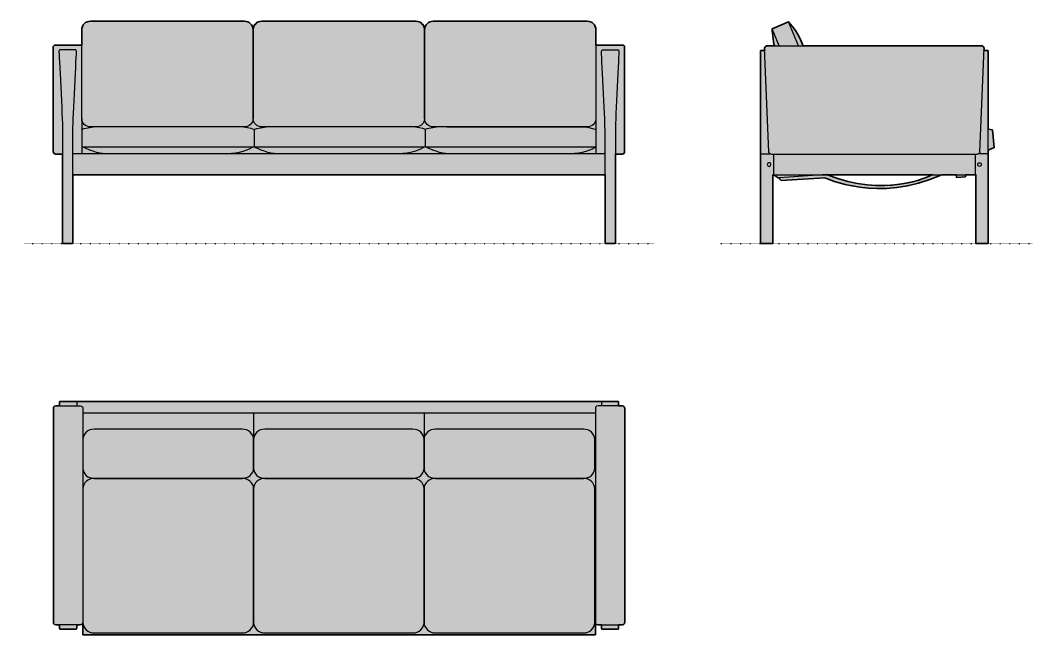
# Model space of a CAD drawing. Header units: millimetres. Extents: x -14 to 3443, y -1336 to 762.
import ezdxf

# ---------------------------------------------------------------- set-up
doc = ezdxf.new("R2010")
doc.units = ezdxf.units.MM
doc.linetypes.add('Dots', pattern=[1, 0, -1])
doc.layers.add('Blocks', color=7, linetype='Continuous')
doc.layers.add('Blocks$Fill', color=7, linetype='Continuous', true_color=0xffffff)
for name, color, linetype, lineweight, true_color in [('Blocks$Inner', 7, 'Continuous', 25, 0x007f00), ('Blocks$Outline', 7, 'Continuous', 35, 0xff3f3f), ('Groud', 7, 'Dots', 25, 0x243775)]:
    doc.layers.add(name, color=color, linetype=linetype, lineweight=lineweight, true_color=true_color)

# ---------------------------------------------------------------- blocks, each defined once
blk = doc.blocks.new('CH163 Top')
at = {"layer": 'Blocks$Fill', "extrusion": (0, 0, -1)}
blk.add_hatch(color=256, dxfattribs=at).paths.add_polyline_path([(1929.4, -379.8), (1941.9, -379.8), (1942.2, -379.8), (1942.5, -379.8), (1942.9, -379.8), (1943.2, -379.8), (1943.5, -379.7), (1943.8, -379.7), (1944, -379.6), (1944.3, -379.5), (1944.6, -379.5), (1944.9, -379.4), (1945.1, -379.3), (1945.3, -379.2), (1945.6, -379.1), (1945.8, -379), (1946, -378.9), (1946.2, -378.8), (1946.4, -378.7), (1946.6, -378.6), (1946.8, -378.4), (1947, -378.3), (1947.2, -378.2), (1947.4, -378), (1947.5, -377.9), (1947.7, -377.7), (1947.8, -377.6), (1948, -377.4), (1948.1, -377.3), (1948.2, -377.1), (1948.4, -377), (1948.5, -376.8), (1948.6, -376.7), (1948.7, -376.5), (1948.8, -376.4), (1948.9, -376.2), (1949, -376.1), (1949.1, -375.9), (1949.1, -375.8), (1949.2, -375.6), (1949.3, -375.5), (1949.4, -375.3), (1949.4, -375.2), (1949.5, -375), (1949.6, -374.8), (1949.7, -374.5), (1949.8, -374.3), (1949.8, -374), (1949.9, -373.8), (1949.9, -373.7), (1950, -373.5), (1950, -373.4), (1950, -373.3), (1950, -373.2), (1950, -373.2), (1950, -373.2), (1950, 361.7), (1950, 361.7), (1950, 361.8), (1950, 361.9), (1950, 362), (1949.9, 362.1), (1949.9, 362.3), (1949.8, 362.5), (1949.8, 362.7), (1949.7, 363), (1949.6, 363.2), (1949.5, 363.5), (1949.4, 363.7), (1949.4, 363.8), (1949.3, 364), (1949.2, 364.1), (1949.1, 364.3), (1949.1, 364.4), (1949, 364.6), (1948.9, 364.7), (1948.8, 364.9), (1948.7, 365), (1948.6, 365.2), (1948.5, 365.3), (1948.4, 365.5), (1948.2, 365.6), (1948.1, 365.8), (1948, 365.9), (1947.8, 366.1), (1947.7, 366.2), (1947.5, 366.4), (1947.4, 366.5), (1947.2, 366.7), (1947, 366.8), (1946.8, 366.9), (1946.6, 367.1), (1946.4, 367.2), (1946.2, 367.3), (1946, 367.4), (1945.8, 367.5), (1945.6, 367.6), (1945.3, 367.7), (1945.1, 367.8), (1944.9, 367.9), (1944.6, 368), (1944.3, 368), (1944, 368.1), (1943.8, 368.2), (1943.5, 368.2), (1943.2, 368.3), (1942.9, 368.3), (1942.5, 368.3), (1942.2, 368.3), (1941.9, 368.3), (1929.4, 368.3), (1929.4, 380.8), (1929.4, 380.8), (1929.4, 380.8), (1929.4, 380.9), (1929.5, 380.9), (1929.5, 381), (1929.5, 381), (1929.5, 381.1), (1929.5, 381.2), (1929.5, 381.3), (1929.5, 381.4), (1929.5, 381.4), (1929.5, 381.5), (1929.5, 381.5), (1929.5, 381.6), (1929.5, 381.6), (1929.5, 381.7), (1929.5, 381.7), (1929.5, 381.8), (1929.5, 381.9), (1929.5, 381.9), (1929.5, 382), (1929.5, 382), (1929.5, 382.1), (1929.5, 382.1), (1929.4, 382.2), (1929.4, 382.2), (1929.4, 382.2), (1929.4, 382.3), (1929.4, 382.3), (1929.4, 382.3), (1929.4, 382.4), (1929.4, 382.4), (1929.4, 382.4), (1929.3, 382.4), (1929.3, 382.5), (1929.3, 382.5), (1929.3, 382.5), (1929.3, 382.6), (1929.3, 382.6), (1929.2, 382.6), (1929.2, 382.6), (1929.2, 382.7), (1929.2, 382.7), (1929.1, 382.7), (1929.1, 382.8), (1929.1, 382.8), (1929.1, 382.8), (1929, 382.8), (1929, 382.9), (1929, 382.9), (1929, 382.9), (1928.9, 382.9), (1928.9, 383), (1928.9, 383), (1928.8, 383), (1928.8, 383), (1928.8, 383.1), (1928.7, 383.1), (1928.7, 383.1), (1928.7, 383.1), (1928.6, 383.1), (1928.6, 383.2), (1928.5, 383.2), (1928.5, 383.2), (1928.4, 383.2), (1928.4, 383.2), (1928.3, 383.2), (1928.3, 383.3), (1928.3, 383.3), (1928.2, 383.3), (1928.2, 383.3), (1928.1, 383.3), (1928, 383.3), (1928, 383.3), (1927.9, 383.4), (1927.8, 383.4), (1927.7, 383.4), (1927.6, 383.4), (1927.4, 383.4), (1927.3, 383.4), (1927.1, 383.4), (1927.1, 383.4), (1873.8, 383.4), (1873.8, 383.4), (1873.7, 383.4), (1873.7, 383.4), (1873.6, 383.4), (1873.5, 383.4), (1873.4, 383.4), (1873.3, 383.4), (1873.2, 383.4), (1873.1, 383.4), (1873, 383.4), (1872.9, 383.4), (1872.8, 383.4), (76.9, 383.4), (76.7, 383.4), (76.6, 383.4), (76.5, 383.4), (76.4, 383.4), (76.3, 383.4), (76.3, 383.4), (76.2, 383.4), (76.2, 383.4), (76.2, 383.4), (22.9, 383.4), (22.7, 383.4), (22.6, 383.4), (22.4, 383.4), (22.3, 383.4), (22.2, 383.4), (22.1, 383.4), (22, 383.3), (22, 383.3), (21.9, 383.3), (21.9, 383.3), (21.8, 383.3), (21.7, 383.3), (21.7, 383.3), (21.7, 383.2), (21.6, 383.2), (21.6, 383.2), (21.5, 383.2), (21.5, 383.2), (21.4, 383.2), (21.4, 383.1), (21.4, 383.1), (21.3, 383.1), (21.3, 383.1), (21.2, 383.1), (21.2, 383), (21.2, 383), (21.1, 383), (21.1, 383), (21.1, 382.9), (21, 382.9), (21, 382.9), (21, 382.9), (21, 382.8), (20.9, 382.8), (20.9, 382.8), (20.9, 382.8), (20.9, 382.7), (20.8, 382.7), (20.8, 382.7), (20.8, 382.6), (20.8, 382.6), (20.7, 382.6), (20.7, 382.6), (20.7, 382.5), (20.7, 382.5), (20.7, 382.5), (20.7, 382.4), (20.6, 382.4), (20.6, 382.4), (20.6, 382.4), (20.6, 382.3), (20.6, 382.3), (20.6, 382.3), (20.6, 382.2), (20.6, 382.2), (20.6, 382.2), (20.5, 382.1), (20.5, 382.1), (20.5, 382), (20.5, 382), (20.5, 381.9), (20.5, 381.9), (20.5, 381.8), (20.5, 381.7), (20.5, 381.7), (20.5, 381.6), (20.5, 381.6), (20.5, 381.5), (20.5, 381.5), (20.5, 381.4), (20.5, 381.4), (20.5, 381.3), (20.5, 381.2), (20.5, 381.1), (20.5, 381), (20.5, 381), (20.5, 380.9), (20.6, 380.9), (20.6, 380.8), (20.6, 380.8), (20.6, 380.8), (20.6, 380.8), (20.6, 368.3), (8.1, 368.3), (7.8, 368.3), (7.5, 368.3), (7.1, 368.3), (6.8, 368.3), (6.5, 368.2), (6.2, 368.2), (6, 368.1), (5.7, 368), (5.4, 368), (5.1, 367.9), (4.9, 367.8), (4.7, 367.7), (4.4, 367.6), (4.2, 367.5), (4, 367.4), (3.8, 367.3), (3.6, 367.2), (3.4, 367.1), (3.2, 366.9), (3, 366.8), (2.8, 366.7), (2.6, 366.5), (2.5, 366.4), (2.3, 366.2), (2.2, 366.1), (2, 365.9), (1.9, 365.8), (1.8, 365.6), (1.6, 365.5), (1.5, 365.3), (1.4, 365.2), (1.3, 365), (1.2, 364.9), (1.1, 364.7), (1, 364.6), (0.9, 364.4), (0.9, 364.3), (0.8, 364.1), (0.7, 364), (0.6, 363.8), (0.6, 363.7), (0.5, 363.5), (0.4, 363.2), (0.3, 363), (0.2, 362.7), (0.2, 362.5), (0.1, 362.3), (0.1, 362.1), (0, 362), (0, 361.9), (0, 361.8), (0, 361.7), (0, 361.7), (0, 361.7), (0, -373.2), (0, -373.2), (0, -373.3), (0, -373.4), (0, -373.5), (0.1, -373.7), (0.1, -373.8), (0.2, -374), (0.2, -374.3), (0.3, -374.5), (0.4, -374.8), (0.5, -375), (0.6, -375.2), (0.6, -375.3), (0.7, -375.5), (0.8, -375.6), (0.9, -375.8), (0.9, -375.9), (1, -376.1), (1.1, -376.2), (1.2, -376.4), (1.3, -376.5), (1.4, -376.7), (1.5, -376.8), (1.6, -377), (1.8, -377.1), (1.9, -377.3), (2, -377.4), (2.2, -377.6), (2.3, -377.7), (2.5, -377.9), (2.6, -378), (2.8, -378.2), (3, -378.3), (3.2, -378.4), (3.4, -378.6), (3.6, -378.7), (3.8, -378.8), (4, -378.9), (4.2, -379), (4.4, -379.1), (4.7, -379.2), (4.9, -379.3), (5.1, -379.4), (5.4, -379.5), (5.7, -379.5), (6, -379.6), (6.2, -379.7), (6.5, -379.7), (6.8, -379.8), (7.1, -379.8), (7.5, -379.8), (7.8, -379.8), (8.1, -379.8), (20.6, -379.8), (20.6, -392.3), (20.6, -392.3), (20.6, -392.3), (20.6, -392.3), (20.6, -392.4), (20.6, -392.4), (20.6, -392.5), (20.6, -392.5), (20.6, -392.6), (20.6, -392.7), (20.6, -392.8), (20.6, -392.9), (20.6, -392.9), (20.6, -393), (20.6, -393), (20.6, -393.1), (20.7, -393.1), (20.7, -393.2), (20.7, -393.2), (20.7, -393.3), (20.7, -393.4), (20.7, -393.4), (20.8, -393.5), (20.8, -393.6), (20.8, -393.6), (20.9, -393.7), (20.9, -393.7), (20.9, -393.8), (21, -393.9), (21, -393.9), (21, -393.9), (21.1, -394), (21.1, -394), (21.1, -394), (21.1, -394.1), (21.2, -394.1), (21.2, -394.1), (21.2, -394.2), (21.2, -394.2), (21.3, -394.2), (21.3, -394.2), (21.3, -394.3), (21.4, -394.3), (21.4, -394.3), (21.4, -394.3), (21.5, -394.4), (21.5, -394.4), (21.5, -394.4), (21.6, -394.4), (21.6, -394.5), (21.6, -394.5), (21.7, -394.5), (21.7, -394.5), (21.8, -394.6), (21.8, -394.6), (21.8, -394.6), (21.9, -394.6), (21.9, -394.6), (22, -394.7), (22, -394.7), (22.1, -394.7), (22.1, -394.7), (22.2, -394.7), (22.2, -394.8), (22.3, -394.8), (22.3, -394.8), (22.4, -394.8), (22.5, -394.8), (22.6, -394.9), (22.8, -394.9), (22.9, -394.9), (23, -394.9), (23.2, -394.9), (23.3, -394.9), (23.4, -394.9), (23.5, -394.9), (76.2, -394.9), (76.2, -394.9), (76.3, -394.9), (76.3, -394.9), (76.4, -394.9), (76.4, -394.9), (76.5, -394.9), (76.6, -394.9), (76.7, -394.9), (76.8, -394.9), (77, -394.9), (77.1, -394.9), (77.2, -394.9), (77.2, -394.9), (77.3, -394.9), (77.4, -394.9), (77.4, -394.8), (77.5, -394.8), (77.6, -394.8), (77.6, -394.8), (77.7, -394.8), (77.8, -394.7), (77.9, -394.7), (77.9, -394.7), (78, -394.6), (78.1, -394.6), (78.2, -394.6), (78.2, -394.5), (78.3, -394.5), (78.3, -394.5), (78.4, -394.4), (78.4, -394.4), (78.4, -394.4), (78.5, -394.4), (78.5, -394.3), (78.5, -394.3), (78.6, -394.3), (78.6, -394.3), (78.6, -394.2), (78.7, -394.2), (78.7, -394.2), (78.7, -394.1), (78.7, -394.1), (78.8, -394.1), (78.8, -394), (78.8, -394), (78.9, -394), (78.9, -393.9), (78.9, -393.9), (78.9, -393.9), (79, -393.8), (79, -393.8), (79, -393.7), (79, -393.7), (79.1, -393.6), (79.1, -393.6), (79.1, -393.6), (79.1, -393.5), (79.1, -393.5), (79.2, -393.4), (79.2, -393.4), (79.2, -393.3), (79.2, -393.3), (79.2, -393.2), (79.2, -393.2), (79.3, -393.1), (79.3, -393.1), (79.3, -393), (79.3, -392.9), (79.3, -392.9), (79.3, -392.8), (79.3, -392.8), (79.3, -392.7), (79.3, -392.6), (79.3, -392.6), (79.3, -392.4), (79.3, -392.3), (79.3, -392.3), (79.3, -379.8), (90.7, -379.8), (91.1, -379.8), (91.5, -379.8), (91.8, -379.8), (92.2, -379.8), (92.5, -379.7), (92.9, -379.7), (93.2, -379.6), (93.5, -379.5), (93.8, -379.4), (94.1, -379.4), (94.4, -379.3), (94.7, -379.2), (94.9, -379.1), (95.2, -379), (95.4, -378.8), (95.7, -378.7), (95.9, -378.6), (96.1, -378.5), (96.3, -378.3), (96.5, -378.2), (96.7, -378), (96.9, -377.9), (97.1, -377.7), (97.3, -377.6), (97.5, -377.4), (97.6, -377.3), (97.8, -377.1), (97.9, -376.9), (98.1, -376.8), (98.2, -376.6), (98.4, -376.4), (98.5, -376.3), (98.6, -376.1), (98.7, -375.9), (98.8, -375.8), (98.9, -375.6), (99, -375.4), (99.1, -375.3), (99.2, -375.1), (99.3, -375), (99.3, -374.8), (99.4, -374.6), (99.5, -374.4), (99.6, -374.1), (99.7, -373.8), (99.8, -373.6), (99.9, -373.4), (99.9, -373.2), (99.9, -373), (100, -372.9), (100, -372.8), (100, -372.7), (100, -372.7), (100, -413.6), (1850, -413.6), (1850, -372.7), (1850, -372.7), (1850, -372.8), (1850, -372.9), (1850.1, -373), (1850.1, -373.2), (1850.1, -373.4), (1850.2, -373.6), (1850.3, -373.8), (1850.4, -374.1), (1850.5, -374.4), (1850.6, -374.6), (1850.7, -374.8), (1850.7, -375), (1850.8, -375.1), (1850.9, -375.3), (1851, -375.4), (1851.1, -375.6), (1851.2, -375.8), (1851.3, -375.9), (1851.4, -376.1), (1851.5, -376.3), (1851.6, -376.4), (1851.8, -376.6), (1851.9, -376.8), (1852.1, -376.9), (1852.2, -377.1), (1852.4, -377.3), (1852.5, -377.4), (1852.7, -377.6), (1852.9, -377.7), (1853.1, -377.9), (1853.3, -378), (1853.5, -378.2), (1853.7, -378.3), (1853.9, -378.5), (1854.1, -378.6), (1854.3, -378.7), (1854.6, -378.8), (1854.8, -379), (1855.1, -379.1), (1855.3, -379.2), (1855.6, -379.3), (1855.9, -379.4), (1856.2, -379.4), (1856.5, -379.5), (1856.8, -379.6), (1857.1, -379.7), (1857.5, -379.7), (1857.8, -379.8), (1858.2, -379.8), (1858.5, -379.8), (1858.9, -379.8), (1859.3, -379.8), (1870.7, -379.8), (1870.7, -392.3), (1870.7, -392.4), (1870.7, -392.6), (1870.7, -392.6), (1870.7, -392.7), (1870.7, -392.8), (1870.7, -392.8), (1870.7, -392.9), (1870.7, -392.9), (1870.7, -393), (1870.7, -393.1), (1870.7, -393.1), (1870.8, -393.2), (1870.8, -393.2), (1870.8, -393.3), (1870.8, -393.3), (1870.8, -393.4), (1870.8, -393.4), (1870.9, -393.5), (1870.9, -393.5), (1870.9, -393.6), (1870.9, -393.6), (1870.9, -393.6), (1871, -393.7), (1871, -393.7), (1871, -393.8), (1871, -393.8), (1871.1, -393.9), (1871.1, -393.9), (1871.1, -393.9), (1871.1, -394), (1871.2, -394), (1871.2, -394), (1871.2, -394.1), (1871.3, -394.1), (1871.3, -394.1), (1871.3, -394.2), (1871.3, -394.2), (1871.4, -394.2), (1871.4, -394.3), (1871.4, -394.3), (1871.5, -394.3), (1871.5, -394.3), (1871.5, -394.4), (1871.6, -394.4), (1871.6, -394.4), (1871.6, -394.4), (1871.7, -394.5), (1871.7, -394.5), (1871.8, -394.5), (1871.8, -394.6), (1871.9, -394.6), (1872, -394.6), (1872.1, -394.7), (1872.1, -394.7), (1872.2, -394.7), (1872.3, -394.8), (1872.4, -394.8), (1872.4, -394.8), (1872.5, -394.8), (1872.6, -394.8), (1872.6, -394.9), (1872.7, -394.9), (1872.8, -394.9), (1872.8, -394.9), (1872.9, -394.9), (1873, -394.9), (1873.2, -394.9), (1873.3, -394.9), (1873.4, -394.9), (1873.5, -394.9), (1873.6, -394.9), (1873.6, -394.9), (1873.7, -394.9), (1873.8, -394.9), (1873.8, -394.9), (1873.8, -394.9), (1926.6, -394.9), (1926.7, -394.9), (1926.8, -394.9), (1927, -394.9), (1927.1, -394.9), (1927.2, -394.9), (1927.4, -394.9), (1927.5, -394.8), (1927.6, -394.8), (1927.7, -394.8), (1927.7, -394.8), (1927.8, -394.8), (1927.8, -394.7), (1927.9, -394.7), (1927.9, -394.7), (1928, -394.7), (1928, -394.7), (1928.1, -394.6), (1928.1, -394.6), (1928.2, -394.6), (1928.2, -394.6), (1928.3, -394.6), (1928.3, -394.5), (1928.3, -394.5), (1928.4, -394.5), (1928.4, -394.5), (1928.4, -394.4), (1928.5, -394.4), (1928.5, -394.4), (1928.5, -394.4), (1928.6, -394.3), (1928.6, -394.3), (1928.6, -394.3), (1928.7, -394.3), (1928.7, -394.2), (1928.7, -394.2), (1928.8, -394.2), (1928.8, -394.2), (1928.8, -394.1), (1928.8, -394.1), (1928.9, -394.1), (1928.9, -394), (1928.9, -394), (1928.9, -394), (1929, -393.9), (1929, -393.9), (1929, -393.9), (1929.1, -393.8), (1929.1, -393.7), (1929.1, -393.7), (1929.2, -393.6), (1929.2, -393.6), (1929.2, -393.5), (1929.3, -393.4), (1929.3, -393.4), (1929.3, -393.3), (1929.3, -393.2), (1929.3, -393.2), (1929.3, -393.1), (1929.4, -393.1), (1929.4, -393), (1929.4, -393), (1929.4, -392.9), (1929.4, -392.9), (1929.4, -392.8), (1929.4, -392.7), (1929.4, -392.6), (1929.4, -392.5), (1929.4, -392.5), (1929.4, -392.4), (1929.4, -392.4), (1929.4, -392.3), (1929.4, -392.3), (1929.4, -392.3), (1929.4, -392.3)], flags=0)
at = {"layer": 'Blocks$Inner'}
for points in [[(-1873.1, 383.4), (-76.2, 383.4)], [(-1850, 344.2), (-99.8, 344.2)], [(-1267.5, 344.2), (-1267.5, 260.8)], [(-684.9, 344.2), (-684.9, 260.8)], [(-1850, -372.7), (-1850, -413.6), (-100, -413.6), (-100, -372.7)]]:
    blk.add_lwpolyline(points, dxfattribs=at)
for points, knots in [([(-1929.4, 368.3), (-1929.4, 368.3), (-1929.4, 380.8), (-1929.4, 380.8), (-1929.4, 380.8), (-1930.3, 383.4), (-1927.1, 383.4), (-1927.1, 383.4), (-1873.8, 383.4), (-1873.8, 383.4), (-1873.8, 383.4), (-1870.7, 383.8), (-1870.7, 380.8), (-1870.7, 380.8), (-1870.7, 368.3), (-1870.7, 368.3)], [0, 0, 0, 0, 1, 1, 1, 2, 2, 2, 3, 3, 3, 4, 4, 4, 5, 5, 5, 5]), ([(-20.6, 368.3), (-20.6, 368.3), (-20.6, 380.8), (-20.6, 380.8), (-20.6, 380.8), (-19.7, 383.4), (-22.9, 383.4), (-22.9, 383.4), (-76.2, 383.4), (-76.2, 383.4), (-76.2, 383.4), (-79.3, 383.8), (-79.3, 380.8), (-79.3, 380.8), (-79.3, 368.3), (-79.3, 368.3)], [0, 0, 0, 0, 1, 1, 1, 2, 2, 2, 3, 3, 3, 4, 4, 4, 5, 5, 5, 5]), ([(-1950, -373.2), (-1950, -373.2), (-1950, 361.7), (-1950, 361.7), (-1950, 361.7), (-1949.2, 368.3), (-1941.9, 368.3)], [3, 3, 3, 3, 4, 4, 4, 5, 5, 5, 5]), ([(-1859.3, 368.3), (-1851, 368.3), (-1850, 361.2), (-1850, 361.2), (-1850, 361.2), (-1850, -372.7), (-1850, -372.7)], [6, 6, 6, 6, 7, 7, 7, 8, 8, 8, 8]), ([(-90.7, 368.3), (-99, 368.3), (-100, 361.2), (-100, 361.2), (-100, 361.2), (-100, -372.7), (-100, -372.7)], [6, 6, 6, 6, 7, 7, 7, 8, 8, 8, 8]), ([(0, -373.2), (0, -373.2), (0, 361.7), (0, 361.7), (0, 361.7), (-0.8, 368.3), (-8.1, 368.3)], [3, 3, 3, 3, 4, 4, 4, 5, 5, 5, 5]), ([(-1267.1, 155.5), (-1267.1, 135.9), (-1284.6, 120.1), (-1306, 120.1), (-1306, 120.1), (-1811.1, 120.1), (-1811.1, 120.1), (-1832.6, 120.1), (-1850, 135.9), (-1850, 155.5), (-1850, 155.5), (-1850, 253), (-1850, 253), (-1850, 272.6), (-1832.6, 288.4), (-1811.1, 288.4), (-1811.1, 288.4), (-1306, 288.4), (-1306, 288.4), (-1284.6, 288.4), (-1267.1, 272.6), (-1267.1, 253), (-1267.1, 253), (-1267.1, 155.5), (-1267.1, 155.5)], [0, 0, 0, 0, 1, 1, 1, 2, 2, 2, 3, 3, 3, 4, 4, 4, 5, 5, 5, 6, 6, 6, 7, 7, 7, 8, 8, 8, 8]), ([(-684.7, 155.5), (-684.7, 135.9), (-702.1, 120.1), (-723.6, 120.1), (-723.6, 120.1), (-1228.6, 120.1), (-1228.6, 120.1), (-1250.1, 120.1), (-1267.5, 135.9), (-1267.5, 155.5), (-1267.5, 155.5), (-1267.5, 253), (-1267.5, 253), (-1267.5, 272.6), (-1250.1, 288.4), (-1228.6, 288.4), (-1228.6, 288.4), (-723.6, 288.4), (-723.6, 288.4), (-702.1, 288.4), (-684.7, 272.6), (-684.7, 253), (-684.7, 253), (-684.7, 155.5), (-684.7, 155.5)], [0, 0, 0, 0, 1, 1, 1, 2, 2, 2, 3, 3, 3, 4, 4, 4, 5, 5, 5, 6, 6, 6, 7, 7, 7, 8, 8, 8, 8]), ([(-102.1, 155.5), (-102.1, 135.9), (-119.5, 120.1), (-141, 120.1), (-141, 120.1), (-646, 120.1), (-646, 120.1), (-667.5, 120.1), (-684.9, 135.9), (-684.9, 155.5), (-684.9, 155.5), (-684.9, 253), (-684.9, 253), (-684.9, 272.6), (-667.5, 288.4), (-646, 288.4), (-646, 288.4), (-141, 288.4), (-141, 288.4), (-119.5, 288.4), (-102.1, 272.6), (-102.1, 253), (-102.1, 253), (-102.1, 155.5), (-102.1, 155.5)], [0, 0, 0, 0, 1, 1, 1, 2, 2, 2, 3, 3, 3, 4, 4, 4, 5, 5, 5, 6, 6, 6, 7, 7, 7, 8, 8, 8, 8]), ([(-1267.1, -371.8), (-1267.1, -391.4), (-1284.6, -407.2), (-1306, -407.2), (-1306, -407.2), (-1811.1, -407.2), (-1811.1, -407.2), (-1832.6, -407.2), (-1850, -391.4), (-1850, -371.8), (-1850, -371.8), (-1850, 85.1), (-1850, 85.1), (-1850, 104.6), (-1832.6, 120.4), (-1811.1, 120.4), (-1811.1, 120.4), (-1306, 120.4), (-1306, 120.4), (-1284.6, 120.4), (-1267.1, 104.6), (-1267.1, 85.1), (-1267.1, 85.1), (-1267.1, -371.8), (-1267.1, -371.8)], [0, 0, 0, 0, 1, 1, 1, 2, 2, 2, 3, 3, 3, 4, 4, 4, 5, 5, 5, 6, 6, 6, 7, 7, 7, 8, 8, 8, 8]), ([(-684.7, -371.8), (-684.7, -391.4), (-702.1, -407.2), (-723.6, -407.2), (-723.6, -407.2), (-1228.6, -407.2), (-1228.6, -407.2), (-1250.1, -407.2), (-1267.5, -391.4), (-1267.5, -371.8), (-1267.5, -371.8), (-1267.5, 85.1), (-1267.5, 85.1), (-1267.5, 104.6), (-1250.1, 120.4), (-1228.6, 120.4), (-1228.6, 120.4), (-723.6, 120.4), (-723.6, 120.4), (-702.1, 120.4), (-684.7, 104.6), (-684.7, 85.1), (-684.7, 85.1), (-684.7, -371.8), (-684.7, -371.8)], [0, 0, 0, 0, 1, 1, 1, 2, 2, 2, 3, 3, 3, 4, 4, 4, 5, 5, 5, 6, 6, 6, 7, 7, 7, 8, 8, 8, 8]), ([(-102.1, -371.8), (-102.1, -391.4), (-119.5, -407.2), (-141, -407.2), (-141, -407.2), (-646, -407.2), (-646, -407.2), (-667.5, -407.2), (-684.9, -391.4), (-684.9, -371.8), (-684.9, -371.8), (-684.9, 85.1), (-684.9, 85.1), (-684.9, 104.6), (-667.5, 120.4), (-646, 120.4), (-646, 120.4), (-141, 120.4), (-141, 120.4), (-119.5, 120.4), (-102.1, 104.6), (-102.1, 85.1), (-102.1, 85.1), (-102.1, -371.8), (-102.1, -371.8)], [0, 0, 0, 0, 1, 1, 1, 2, 2, 2, 3, 3, 3, 4, 4, 4, 5, 5, 5, 6, 6, 6, 7, 7, 7, 8, 8, 8, 8]), ([(-1929.4, -379.8), (-1929.4, -379.8), (-1929.4, -392.3), (-1929.4, -392.3), (-1929.4, -392.3), (-1929.7, -394.9), (-1926.6, -394.9), (-1926.6, -394.9), (-1873.8, -394.9), (-1873.8, -394.9), (-1873.8, -394.9), (-1870.7, -395.3), (-1870.7, -392.3), (-1870.7, -392.3), (-1870.7, -379.8), (-1870.7, -379.8)], [0, 0, 0, 0, 1, 1, 1, 2, 2, 2, 3, 3, 3, 4, 4, 4, 5, 5, 5, 5]), ([(-20.6, -379.8), (-20.6, -379.8), (-20.6, -392.3), (-20.6, -392.3), (-20.6, -392.3), (-20.3, -394.9), (-23.4, -394.9), (-23.4, -394.9), (-76.2, -394.9), (-76.2, -394.9), (-76.2, -394.9), (-79.3, -395.3), (-79.3, -392.3), (-79.3, -392.3), (-79.3, -379.8), (-79.3, -379.8)], [0, 0, 0, 0, 1, 1, 1, 2, 2, 2, 3, 3, 3, 4, 4, 4, 5, 5, 5, 5])]:
    blk.add_open_spline(points, degree=3, knots=knots, dxfattribs=at)
for points, degree in [([(-1941.9, 368.3), (-1859.3, 368.3)], 1), ([(-8.1, 368.3), (-90.7, 368.3)], 1), ([(-1941.9, -379.8), (-1949.2, -379.8), (-1950, -373.2), (-1950, -373.2)], 3), ([(-1859.3, -379.8), (-1941.9, -379.8)], 1), ([(-1850, -372.7), (-1850, -372.7), (-1851, -379.8), (-1859.3, -379.8)], 3), ([(-100, -372.7), (-100, -372.7), (-99, -379.8), (-90.7, -379.8)], 3), ([(-90.7, -379.8), (-8.1, -379.8)], 1), ([(-8.1, -379.8), (-0.8, -379.8), (0, -373.2), (0, -373.2)], 3)]:
    blk.add_open_spline(points, degree=degree, dxfattribs=at)
at = {"layer": 'Blocks$Outline'}
for points in [[(-1872.8, 383.4), (-76.9, 383.4)], [(-1850, -413.6), (-1850, -372.7)], [(-100, -372.7), (-100, -413.6)], [(-100, -413.6), (-1850, -413.6)]]:
    blk.add_lwpolyline(points, dxfattribs=at)
for points, knots in [([(-1929.4, 368.3), (-1929.4, 368.3), (-1929.4, 380.8), (-1929.4, 380.8), (-1929.4, 380.8), (-1930.3, 383.4), (-1927.1, 383.4), (-1927.1, 383.4), (-1873.8, 383.4), (-1873.8, 383.4), (-1873.8, 383.4), (-1873.4, 383.5), (-1872.8, 383.4)], [0, 0, 0, 0, 1, 1, 1, 2, 2, 2, 3, 3, 3, 3.360907, 3.360907, 3.360907, 3.360907]), ([(-76.9, 383.4), (-76.5, 383.5), (-76.2, 383.4), (-76.2, 383.4), (-76.2, 383.4), (-22.9, 383.4), (-22.9, 383.4), (-19.7, 383.4), (-20.6, 380.8), (-20.6, 380.8), (-20.6, 380.8), (-20.6, 368.3), (-20.6, 368.3)], [-3.286285, -3.286285, -3.286285, -3.286285, -3, -3, -3, -2, -2, -2, -1, -1, -1, 0, 0, 0, 0]), ([(-1929.4, -379.8), (-1933.6, -379.8), (-1937.7, -379.8), (-1941.9, -379.8), (-1949.2, -379.8), (-1950, -373.2), (-1950, -373.2), (-1950, -373.2), (-1950, 361.7), (-1950, 361.7), (-1950, 361.7), (-1949.2, 368.3), (-1941.9, 368.3), (-1937.7, 368.3), (-1933.6, 368.3), (-1929.4, 368.3)], [1.849329, 1.849329, 1.849329, 1.849329, 2, 2, 2, 3, 3, 3, 4, 4, 4, 5, 5, 5, 5.150671, 5.150671, 5.150671, 5.150671]), ([(-20.6, 368.3), (-16.4, 368.3), (-12.3, 368.3), (-8.1, 368.3), (-0.8, 368.3), (0, 361.7), (0, 361.7), (0, 361.7), (0, -373.2), (0, -373.2), (0, -373.2), (-0.8, -379.8), (-8.1, -379.8), (-12.3, -379.8), (-16.4, -379.8), (-20.6, -379.8)], [-5.15065, -5.15065, -5.15065, -5.15065, -5, -5, -5, -4, -4, -4, -3, -3, -3, -2, -2, -2, -1.84935, -1.84935, -1.84935, -1.84935]), ([(-1870.7, -379.8), (-1870.7, -379.8), (-1870.7, -392.3), (-1870.7, -392.3), (-1870.7, -395.3), (-1873.8, -394.9), (-1873.8, -394.9), (-1873.8, -394.9), (-1926.6, -394.9), (-1926.6, -394.9), (-1929.7, -394.9), (-1929.4, -392.3), (-1929.4, -392.3), (-1929.4, -392.3), (-1929.4, -379.8), (-1929.4, -379.8)], [-5, -5, -5, -5, -4, -4, -4, -3, -3, -3, -2, -2, -2, -1, -1, -1, 0, 0, 0, 0]), ([(-1850, -372.7), (-1850, -372.7), (-1851, -379.8), (-1859.3, -379.8), (-1863.1, -379.8), (-1866.9, -379.8), (-1870.7, -379.8)], [0, 0, 0, 0, 1, 1, 1, 1.137466, 1.137466, 1.137466, 1.137466]), ([(-79.3, -379.8), (-83.1, -379.8), (-86.9, -379.8), (-90.7, -379.8), (-99, -379.8), (-100, -372.7), (-100, -372.7)], [-1.137487, -1.137487, -1.137487, -1.137487, -1, -1, -1, 0, 0, 0, 0]), ([(-20.6, -379.8), (-20.6, -379.8), (-20.6, -392.3), (-20.6, -392.3), (-20.6, -392.3), (-20.3, -394.9), (-23.4, -394.9), (-23.4, -394.9), (-76.2, -394.9), (-76.2, -394.9), (-76.2, -394.9), (-79.3, -395.3), (-79.3, -392.3), (-79.3, -392.3), (-79.3, -379.8), (-79.3, -379.8)], [0, 0, 0, 0, 1, 1, 1, 2, 2, 2, 3, 3, 3, 4, 4, 4, 5, 5, 5, 5])]:
    blk.add_open_spline(points, degree=3, knots=knots, dxfattribs=at)
blk = doc.blocks.new('CH163 Side')
at = {"layer": 'Blocks$Fill'}
h = blk.add_hatch(color=256, dxfattribs=at)
h.paths.add_polyline_path([(-915.1, 659.5), (-925.2, 659.5), (-925.7, 659.5), (-926.1, 659.5), (-926.5, 659.5), (-926.8, 659.5), (-927.2, 659.4), (-927.5, 659.4), (-927.8, 659.3), (-928, 659.3), (-928.2, 659.2), (-928.3, 659.2), (-928.4, 659.2), (-928.5, 659.2), (-928.6, 659.1), (-928.7, 659.1), (-928.8, 659.1), (-928.9, 659), (-929, 659), (-929, 658.9), (-929.1, 658.9), (-929.2, 658.9), (-929.3, 658.8), (-929.3, 658.8), (-929.4, 658.8), (-929.4, 658.7), (-929.5, 658.7), (-929.5, 658.6), (-929.6, 658.6), (-929.6, 658.6), (-929.7, 658.5), (-929.7, 658.5), (-929.7, 658.5), (-929.7, 658.5), (-929.7, 658.5), (-929.7, 658.4), (-929.8, 658.4), (-929.8, 658.4), (-929.8, 658.4), (-929.8, 658.4), (-929.8, 658.4), (-929.8, 658.3), (-929.8, 658.3), (-929.8, 658.3), (-929.9, 658.3), (-929.9, 658.3), (-929.9, 658.3), (-929.9, 658.2), (-929.9, 658.2), (-929.9, 658.2), (-929.9, 658.2), (-929.9, 658.2), (-929.9, 658.2), (-929.9, 658.2), (-929.9, 658.1), (-929.9, 658.1), (-929.9, 658.1), (-929.9, 658.1), (-929.9, 658.1), (-930, 658.1), (-930, 658), (-930, 658), (-930, 658), (-930, 658), (-930, 658), (-930, 658), (-930, 658), (-930, 657.9), (-930, 657.9), (-930, 657.9), (-930, 657.9), (-930, 657.9), (-930, 657.9), (-930, 655.8), (-930, 655.8), (-930, 0), (-930, 0), (-887.3, 0), (-887.3, 0), (-887.3, 234.5), (-887.3, 234.5), (-887.3, 234.5), (-887.3, 234.6), (-887.3, 234.6), (-887.2, 234.6), (-887.2, 234.6), (-887.2, 234.7), (-887.2, 234.7), (-887.2, 234.7), (-887.2, 234.7), (-887.2, 234.7), (-887.2, 234.8), (-887.2, 234.8), (-887.2, 234.8), (-887.1, 234.8), (-887.1, 234.8), (-884, 234.8), (-869.1, 224.2), (-869.1, 224.2), (-864.1, 224.2), (-863.7, 219.2), (-863.7, 219.2), (-858.4, 214.6), (-858.4, 214.6), (-709.6, 224.5), (-709.6, 224.5), (-707.5, 223.5), (-701.3, 220.9), (-691.3, 216.9), (-684.9, 214.6), (-677.6, 212), (-669.4, 209.4), (-660.5, 206.7), (-650.7, 204), (-640.2, 201.4), (-628.9, 198.8), (-616.9, 196.4), (-604.2, 194.1), (-590.9, 192.1), (-576.9, 190.4), (-562.4, 189), (-547.2, 188.1), (-531.5, 187.5), (-515.3, 187.5), (-498.6, 188), (-481.5, 189.2), (-472.8, 190), (-463.9, 190.9), (-455, 192.1), (-445.9, 193.4), (-436.8, 195), (-427.5, 196.7), (-418.2, 198.6), (-408.8, 200.7), (-399.3, 203.1), (-389.8, 205.6), (-380.1, 208.4), (-370.4, 211.4), (-360.7, 214.7), (-350.8, 218.2), (-340.9, 222), (-331, 226), (-321, 230.3), (-310.9, 234.8), (-261.9, 234.8), (-260.6, 225.6), (-229.6, 227.7), (-230, 234.8), (-194.4, 234.8), (-194.4, 234.8), (-194.4, 0), (-194.4, 0), (-151.7, 0), (-151.7, 0), (-151.7, 318.9), (-132.1, 327.4), (-137.5, 387.9), (-151.7, 389.8), (-151.7, 655.8), (-151.7, 655.8), (-151.7, 655.8), (-151.7, 657.9), (-151.7, 657.9), (-151.7, 657.9), (-151.7, 657.9), (-151.7, 657.9), (-151.7, 657.9), (-151.7, 658), (-151.7, 658), (-151.7, 658), (-151.7, 658), (-151.7, 658), (-151.7, 658), (-151.7, 658), (-151.7, 658.1), (-151.7, 658.1), (-151.7, 658.1), (-151.7, 658.1), (-151.7, 658.1), (-151.8, 658.1), (-151.8, 658.2), (-151.8, 658.2), (-151.8, 658.2), (-151.8, 658.2), (-151.8, 658.2), (-151.8, 658.2), (-151.8, 658.2), (-151.8, 658.3), (-151.8, 658.3), (-151.8, 658.3), (-151.8, 658.3), (-151.8, 658.3), (-151.9, 658.3), (-151.9, 658.4), (-151.9, 658.4), (-151.9, 658.4), (-151.9, 658.4), (-151.9, 658.4), (-151.9, 658.4), (-152, 658.5), (-152, 658.5), (-152, 658.5), (-152, 658.5), (-152, 658.5), (-152.1, 658.6), (-152.1, 658.6), (-152.1, 658.6), (-152.2, 658.7), (-152.2, 658.7), (-152.3, 658.8), (-152.4, 658.8), (-152.4, 658.8), (-152.5, 658.9), (-152.6, 658.9), (-152.6, 658.9), (-152.7, 659), (-152.8, 659), (-152.9, 659.1), (-153, 659.1), (-153.1, 659.1), (-153.2, 659.2), (-153.3, 659.2), (-153.4, 659.2), (-153.5, 659.2), (-153.7, 659.3), (-153.9, 659.3), (-154.2, 659.4), (-154.5, 659.4), (-154.9, 659.5), (-155.2, 659.5), (-155.6, 659.5), (-156, 659.5), (-156.5, 659.5), (-156.5, 659.5), (-166.6, 659.5), (-166.3, 667.2), (-166.3, 667.5), (-166.3, 667.9), (-166.3, 668.1), (-166.4, 668.2), (-166.4, 668.4), (-166.4, 668.6), (-166.4, 668.7), (-166.4, 668.9), (-166.5, 669), (-166.5, 669.2), (-166.5, 669.3), (-166.6, 669.5), (-166.6, 669.6), (-166.7, 669.8), (-166.7, 669.9), (-166.7, 670), (-166.8, 670.2), (-166.8, 670.3), (-166.9, 670.4), (-166.9, 670.6), (-167, 670.7), (-167.1, 670.8), (-167.1, 670.9), (-167.2, 671.1), (-167.2, 671.2), (-167.3, 671.3), (-167.4, 671.4), (-167.4, 671.5), (-167.5, 671.6), (-167.6, 671.7), (-167.7, 671.8), (-167.7, 671.9), (-167.8, 672), (-167.9, 672.1), (-168, 672.2), (-168, 672.3), (-168.1, 672.4), (-168.2, 672.5), (-168.4, 672.7), (-168.5, 672.9), (-168.7, 673), (-168.9, 673.2), (-169.1, 673.3), (-169.3, 673.5), (-169.4, 673.6), (-169.6, 673.7), (-169.8, 673.9), (-170, 674), (-170.2, 674.1), (-170.4, 674.2), (-170.6, 674.3), (-170.8, 674.4), (-171, 674.5), (-171.2, 674.5), (-171.3, 674.6), (-171.5, 674.7), (-171.7, 674.8), (-171.9, 674.8), (-172.2, 674.9), (-172.6, 675), (-172.9, 675.1), (-173.2, 675.2), (-173.5, 675.2), (-173.7, 675.3), (-173.9, 675.3), (-174.1, 675.3), (-174.3, 675.3), (-174.5, 675.4), (-174.5, 675.4), (-531.2, 675.4), (-531.2, 675.4), (-784.7, 675.4), (-784.8, 675.8), (-785.2, 677.2), (-786, 679.5), (-787.1, 682.5), (-788.6, 686.3), (-790.4, 690.7), (-792.6, 695.7), (-795.3, 701.3), (-798.4, 707.3), (-802, 713.7), (-806, 720.4), (-808.2, 723.9), (-810.6, 727.4), (-813, 731), (-815.6, 734.7), (-818.4, 738.3), (-821.2, 742), (-824.3, 745.7), (-827.4, 749.4), (-830.7, 753.1), (-834.2, 756.8), (-834.2, 756.8), (-890.1, 732.7), (-890.1, 732.7), (-889.5, 725.5), (-888, 708.5), (-886.8, 698.8), (-886.2, 694), (-885.5, 689.4), (-884.7, 685.1), (-884.3, 683.1), (-883.9, 681.3), (-883.5, 679.6), (-883, 678), (-882.8, 677.3), (-882.6, 676.6), (-882.3, 675.9), (-882.1, 675.4), (-907.2, 675.4), (-907.3, 675.4), (-907.4, 675.3), (-907.6, 675.3), (-907.7, 675.3), (-908, 675.3), (-908.2, 675.2), (-908.5, 675.2), (-908.8, 675.1), (-909.1, 675), (-909.4, 674.9), (-909.8, 674.8), (-910, 674.8), (-910.2, 674.7), (-910.3, 674.6), (-910.5, 674.5), (-910.7, 674.5), (-910.9, 674.4), (-911.1, 674.3), (-911.3, 674.2), (-911.5, 674.1), (-911.7, 674), (-911.9, 673.9), (-912.1, 673.7), (-912.2, 673.6), (-912.4, 673.5), (-912.6, 673.3), (-912.8, 673.2), (-913, 673), (-913.1, 672.9), (-913.3, 672.7), (-913.5, 672.5), (-913.6, 672.4), (-913.6, 672.3), (-913.7, 672.2), (-913.8, 672.1), (-913.9, 672), (-914, 671.9), (-914, 671.8), (-914.1, 671.7), (-914.2, 671.6), (-914.2, 671.5), (-914.3, 671.4), (-914.4, 671.3), (-914.4, 671.2), (-914.5, 671.1), (-914.6, 670.9), (-914.6, 670.8), (-914.7, 670.7), (-914.7, 670.6), (-914.8, 670.4), (-914.8, 670.3), (-914.9, 670.2), (-914.9, 670), (-915, 669.9), (-915, 669.8), (-915.1, 669.6), (-915.1, 669.5), (-915.1, 669.3), (-915.2, 669.2), (-915.2, 669), (-915.2, 668.9), (-915.3, 668.7), (-915.3, 668.6), (-915.3, 668.4), (-915.3, 668.2), (-915.3, 668.1), (-915.4, 667.9), (-915.4, 667.5), (-915.4, 667.2), (-915.4, 667.2)], flags=0)
h.paths.add_polyline_path([(-342.1, 234.8), (-346.4, 232.8), (-353.7, 229.5), (-358.5, 227.5), (-364, 225.3), (-370.2, 223), (-377, 220.6), (-384.6, 218.1), (-392.8, 215.6), (-401.6, 213), (-411, 210.6), (-421.1, 208.3), (-431.7, 206), (-442.8, 204), (-454.6, 202.2), (-466.8, 200.6), (-479.5, 199.3), (-492.8, 198.4), (-506.5, 197.8), (-520.7, 197.7), (-535.3, 198), (-550.3, 198.8), (-565.8, 200.1), (-581.6, 202), (-597.8, 204.6), (-606.1, 206.1), (-614.4, 207.7), (-622.8, 209.6), (-631.3, 211.6), (-639.8, 213.8), (-648.5, 216.2), (-657.2, 218.8), (-666, 221.6), (-674.9, 224.6), (-683.8, 227.8), (-692.8, 231.2), (-701.9, 234.8)], flags=0)
at = {"layer": 'Blocks$Inner'}
for points in [[(-865.9, 675.4), (-890.1, 733.4)], [(-800, 675.4), (-834.2, 756.8)], [(-907.2, 675.4), (-531.2, 675.4), (-173.4, 675.4)], [(-151.7, 318.9), (-132.1, 327.4), (-137.5, 387.9), (-151.7, 389.8)], [(-930, 305.9), (-897.9, 305.9)], [(-884.7, 304.2), (-884.7, 234.8)], [(-197, 304.2), (-197, 234.8)], [(-151.7, 305.9), (-183.7, 305.9)], [(-230, 234.8), (-229.6, 227.7), (-260.6, 225.6), (-261.9, 235)]]:
    blk.add_lwpolyline(points, dxfattribs=at)
for points, knots in [([(-834.2, 756.8), (-834.2, 756.8), (-890.1, 732.7), (-890.1, 732.7), (-890.1, 732.7), (-887.1, 687.4), (-882.1, 675.4)], [1, 1, 1, 1, 2, 2, 2, 3, 3, 3, 3]), ([(-925.2, 659.5), (-930.1, 659.5), (-930, 657.9), (-930, 657.9), (-930, 657.9), (-930, 655.8), (-930, 655.8), (-930, 655.8), (-930, 0), (-930, 0), (-930, 0), (-887.3, 0), (-887.3, 0), (-887.3, 0), (-887.3, 234.8), (-887.3, 234.8)], [-5, -5, -5, -5, -4, -4, -4, -3, -3, -3, -2, -2, -2, -1, -1, -1, 0, 0, 0, 0]), ([(-901.2, 313.1), (-901.2, 313.1), (-915.4, 667.2), (-915.4, 667.2), (-915.4, 675), (-907.2, 675.4), (-907.2, 675.4)], [0, 0, 0, 0, 1, 1, 1, 2, 2, 2, 2]), ([(-194.4, 234.8), (-194.4, 234.8), (-194.4, 0), (-194.4, 0), (-194.4, 0), (-151.7, 0), (-151.7, 0), (-151.7, 0), (-151.7, 655.8), (-151.7, 655.8), (-151.7, 655.8), (-151.7, 657.9), (-151.7, 657.9), (-151.7, 657.9), (-151.6, 659.5), (-156.5, 659.5)], [2, 2, 2, 2, 3, 3, 3, 4, 4, 4, 5, 5, 5, 6, 6, 6, 7, 7, 7, 7]), ([(-180.5, 313.1), (-180.5, 313.1), (-166.3, 667.2), (-166.3, 667.2), (-166.3, 675), (-174.5, 675.4), (-174.5, 675.4)], [0, 0, 0, 0, 1, 1, 1, 2, 2, 2, 2]), ([(-550.5, 304.2), (-550.5, 304.2), (-890.5, 304.2), (-890.5, 304.2), (-900.7, 304.2), (-900.8, 313.1), (-900.8, 313.1)], [2, 2, 2, 2, 3, 3, 3, 4, 4, 4, 4]), ([(-180.9, 313.1), (-180.9, 313.1), (-181, 304.2), (-191.2, 304.2), (-191.2, 304.2), (-550.5, 304.2), (-550.5, 304.2)], [0, 0, 0, 0, 1, 1, 1, 2, 2, 2, 2]), ([(-893.7, 269.5), (-893.7, 266), (-896.5, 263.2), (-900, 263.2), (-903.6, 263.2), (-906.4, 266), (-906.4, 269.5), (-906.4, 273.1), (-903.6, 275.9), (-900, 275.9), (-896.5, 275.9), (-893.7, 273.1), (-893.7, 269.5)], [0, 0, 0, 0, 1, 1, 1, 2, 2, 2, 3, 3, 3, 4, 4, 4, 4]), ([(-188, 269.5), (-188, 266), (-185.2, 263.2), (-181.6, 263.2), (-178.1, 263.2), (-175.3, 266), (-175.3, 269.5), (-175.3, 273.1), (-178.1, 275.9), (-181.6, 275.9), (-185.2, 275.9), (-188, 273.1), (-188, 269.5)], [0, 0, 0, 0, 1, 1, 1, 2, 2, 2, 3, 3, 3, 4, 4, 4, 4]), ([(-887.2, 231.7), (-887.2, 234), (-888.4, 236.2), (-884, 234.8), (-884, 234.8), (-869.1, 224.2), (-869.1, 224.2), (-869.1, 224.2), (-864.1, 224.2), (-864.1, 224.2)], [0, 0, 0, 0, 1, 1, 1, 2, 2, 2, 3, 3, 3, 3]), ([(-703.3, 235.4), (-703.3, 235.4), (-864.1, 224.2), (-864.1, 224.2), (-864.1, 224.2), (-863.7, 219.2), (-863.7, 219.2), (-863.7, 219.2), (-858.4, 214.6), (-858.4, 214.6), (-858.4, 214.6), (-709.6, 224.5), (-709.6, 224.5), (-709.6, 224.5), (-525.9, 134.6), (-310.9, 234.8)], [1, 1, 1, 1, 2, 2, 2, 3, 3, 3, 4, 4, 4, 5, 5, 5, 6, 6, 6, 6])]:
    blk.add_open_spline(points, degree=3, knots=knots, dxfattribs=at)
for points, degree in [([(-784.7, 675.4), (-784.7, 675.4), (-796.5, 717.3), (-834.2, 756.8)], 3), ([(-915.1, 659.5), (-915.1, 659.5), (-925.2, 659.5), (-925.2, 659.5)], 3), ([(-156.5, 659.5), (-156.5, 659.5), (-166.6, 659.5), (-166.6, 659.5)], 3), ([(-887.3, 234.8), (-550.5, 234.8)], 1), ([(-341, 235.4), (-341, 235.4), (-498.6, 150.5), (-703.3, 235.4)], 3), ([(-550.5, 234.8), (-194.4, 234.8)], 1), ([(-197.6, 234.8), (-193.6, 235.9), (-194.5, 235.9), (-194.5, 231.7)], 3)]:
    blk.add_open_spline(points, degree=degree, dxfattribs=at)
at = {"layer": 'Blocks$Outline'}
for points in [[(-882.1, 675.4), (-907.2, 675.4)], [(-531.2, 675.4), (-784.7, 675.4)], [(-174.5, 675.4), (-531.2, 675.4)], [(-531.2, 675.4), (-531.2, 675.4)], [(-151.7, 318.9), (-132.1, 327.4), (-137.5, 387.9), (-151.7, 389.8)], [(-261.9, 234.8), (-260.6, 225.6), (-229.6, 227.7), (-230, 234.8)]]:
    blk.add_lwpolyline(points, dxfattribs=at)
for points, knots in [([(-784.7, 675.4), (-784.7, 675.4), (-796.5, 717.3), (-834.2, 756.8), (-834.2, 756.8), (-890.1, 732.7), (-890.1, 732.7), (-890.1, 732.7), (-887.1, 687.4), (-882.1, 675.4)], [0, 0, 0, 0, 1, 1, 1, 2, 2, 2, 3, 3, 3, 3]), ([(-915.1, 659.5), (-915.1, 659.5), (-925.2, 659.5), (-925.2, 659.5), (-930.1, 659.5), (-930, 657.9), (-930, 657.9), (-930, 657.9), (-930, 655.8), (-930, 655.8), (-930, 655.8), (-930, 313.2), (-930, 0), (-930, 0), (-930, 0), (-887.3, 0), (-887.3, 0), (-887.3, 0), (-887.3, 224.3), (-887.3, 234.5)], [-6, -6, -6, -6, -5, -5, -5, -4, -4, -4, -3, -3, -3, -2.477615, -2, -2, -2, -1, -1, -1, -0.022663, -0.022663, -0.022663, -0.022663]), ([(-907.2, 675.4), (-907.2, 675.4), (-915.4, 675), (-915.4, 667.2), (-915.4, 667.2), (-915.3, 664.5), (-915.1, 659.5)], [-2, -2, -2, -2, -1, -1, -1, -0.912546, -0.912546, -0.912546, -0.912546]), ([(-166.6, 659.5), (-166.4, 664.5), (-166.3, 667.2), (-166.3, 667.2), (-166.3, 675), (-174.5, 675.4), (-174.5, 675.4)], [0.912546, 0.912546, 0.912546, 0.912546, 1, 1, 1, 2, 2, 2, 2]), ([(-151.7, 389.8), (-151.7, 530.7), (-151.7, 655.8), (-151.7, 655.8), (-151.7, 655.8), (-151.7, 657.9), (-151.7, 657.9), (-151.7, 657.9), (-151.6, 659.5), (-156.5, 659.5), (-156.5, 659.5), (-166.6, 659.5), (-166.6, 659.5)], [4.563277, 4.563277, 4.563277, 4.563277, 5, 5, 5, 6, 6, 6, 7, 7, 7, 8, 8, 8, 8]), ([(-230, 234.8), (-219.2, 234.8), (-207.3, 234.8), (-195.5, 234.8), (-194.4, 234.8), (-194.4, 234.8), (-194.4, 0), (-194.4, 0), (-194.4, 0), (-151.7, 0), (-151.7, 0), (-151.7, 0), (-151.7, 153.7), (-151.7, 314.5), (-151.7, 318.9)], [1.900077, 1.900077, 1.900077, 1.900077, 1.990911, 2, 2, 2, 3, 3, 3, 4, 4, 4, 4.477615, 4.490829, 4.490829, 4.490829, 4.490829]), ([(-884, 234.8), (-883.8, 234.7), (-869.1, 224.2), (-869.1, 224.2), (-869.1, 224.2), (-864.1, 224.2), (-864.1, 224.2)], [1.00731, 1.00731, 1.00731, 1.00731, 2, 2, 2, 3, 3, 3, 3]), ([(-864.1, 224.2), (-864.1, 224.2), (-863.7, 219.2), (-863.7, 219.2), (-863.7, 219.2), (-858.4, 214.6), (-858.4, 214.6), (-858.4, 214.6), (-709.6, 224.5), (-709.6, 224.5), (-709.6, 224.5), (-525.9, 134.6), (-310.9, 234.8)], [2, 2, 2, 2, 3, 3, 3, 4, 4, 4, 5, 5, 5, 6, 6, 6, 6]), ([(-701.9, 234.8), (-651.4, 234.8), (-600.9, 234.8), (-550.5, 234.8), (-481, 234.8), (-411.6, 234.8), (-342.1, 234.8)], [0.550474, 0.550474, 0.550474, 0.550474, 1, 1, 1, 1.585141, 1.585141, 1.585141, 1.585141])]:
    blk.add_open_spline(points, degree=3, knots=knots, dxfattribs=at)
for points in [[(-887.3, 234.5), (-887.2, 234.6), (-887.2, 234.7), (-887.1, 234.8)], [(-887.1, 234.8), (-886.1, 234.8), (-885.1, 234.8), (-884, 234.8)], [(-342.1, 234.8), (-356.4, 227.6), (-507.8, 155), (-701.9, 234.8)], [(-310.9, 234.8), (-294.6, 234.8), (-278.3, 234.8), (-261.9, 234.8)]]:
    blk.add_open_spline(points, degree=3, dxfattribs=at)
blk = doc.blocks.new('CH163 Front')
at = {"layer": 'Blocks$Fill'}
blk.add_hatch(color=256, dxfattribs=at).paths.add_polyline_path([(-814.2, 759), (-1340, 759), (-1340.7, 759), (-1341.5, 758.9), (-1342.3, 758.9), (-1343, 758.8), (-1343.8, 758.7), (-1344.5, 758.6), (-1345.2, 758.5), (-1346, 758.4), (-1346.7, 758.2), (-1347.4, 758.1), (-1348.1, 757.9), (-1348.8, 757.7), (-1349.5, 757.5), (-1350.2, 757.2), (-1350.9, 757), (-1351.5, 756.7), (-1352.2, 756.4), (-1352.8, 756.1), (-1353.5, 755.8), (-1354.1, 755.5), (-1354.7, 755.1), (-1355.4, 754.8), (-1356, 754.4), (-1356.6, 754), (-1357.2, 753.6), (-1357.7, 753.2), (-1358.3, 752.8), (-1358.9, 752.4), (-1359.4, 751.9), (-1359.9, 751.4), (-1360.5, 751), (-1361, 750.5), (-1361.5, 750), (-1361.9, 749.5), (-1362.4, 748.9), (-1362.9, 748.4), (-1363.3, 747.9), (-1363.8, 747.3), (-1364.2, 746.8), (-1364.6, 746.2), (-1365, 745.6), (-1365.4, 745), (-1365.7, 744.4), (-1366.1, 743.8), (-1366.4, 743.2), (-1366.7, 742.5), (-1367, 741.9), (-1367.3, 741.2), (-1367.6, 740.6), (-1367.9, 739.9), (-1368.1, 739.3), (-1368.3, 738.6), (-1368.5, 737.9), (-1368.7, 737.2), (-1368.9, 736.5), (-1369.1, 735.8), (-1369.2, 735.1), (-1369.3, 734.4), (-1369.4, 733.6), (-1369.5, 732.9), (-1369.6, 732.2), (-1369.6, 731.4), (-1369.6, 730.7), (-1369.7, 729.9), (-1369.7, 730.7), (-1369.7, 731.4), (-1369.7, 732.2), (-1369.8, 732.9), (-1369.9, 733.6), (-1370, 734.4), (-1370.1, 735.1), (-1370.3, 735.8), (-1370.4, 736.5), (-1370.6, 737.2), (-1370.8, 737.9), (-1371, 738.6), (-1371.2, 739.3), (-1371.5, 739.9), (-1371.7, 740.6), (-1372, 741.2), (-1372.3, 741.9), (-1372.6, 742.5), (-1372.9, 743.2), (-1373.2, 743.8), (-1373.6, 744.4), (-1374, 745), (-1374.3, 745.6), (-1374.7, 746.2), (-1375.1, 746.8), (-1375.5, 747.3), (-1376, 747.9), (-1376.4, 748.4), (-1376.9, 748.9), (-1377.4, 749.5), (-1377.8, 750), (-1378.3, 750.5), (-1378.9, 751), (-1379.4, 751.4), (-1379.9, 751.9), (-1380.5, 752.4), (-1381, 752.8), (-1381.6, 753.2), (-1382.1, 753.6), (-1382.7, 754), (-1383.3, 754.4), (-1383.9, 754.8), (-1384.6, 755.1), (-1385.2, 755.5), (-1385.8, 755.8), (-1386.5, 756.1), (-1387.1, 756.4), (-1387.8, 756.7), (-1388.4, 757), (-1389.1, 757.2), (-1389.8, 757.5), (-1390.5, 757.7), (-1391.2, 757.9), (-1391.9, 758.1), (-1392.6, 758.2), (-1393.3, 758.4), (-1394.1, 758.5), (-1394.8, 758.6), (-1395.5, 758.7), (-1396.3, 758.8), (-1397, 758.9), (-1397.8, 758.9), (-1398.6, 759), (-1399.3, 759), (-1399.3, 759), (-1925.1, 759), (-1925.9, 759), (-1926.7, 758.9), (-1927.4, 758.9), (-1928.2, 758.8), (-1928.9, 758.7), (-1929.7, 758.6), (-1930.4, 758.5), (-1931.1, 758.4), (-1931.8, 758.2), (-1932.6, 758.1), (-1933.3, 757.9), (-1934, 757.7), (-1934.7, 757.5), (-1935.3, 757.2), (-1936, 757), (-1936.7, 756.7), (-1937.3, 756.4), (-1938, 756.1), (-1938.6, 755.8), (-1939.3, 755.5), (-1939.9, 755.1), (-1940.5, 754.8), (-1941.1, 754.4), (-1941.7, 754), (-1942.3, 753.6), (-1942.9, 753.2), (-1943.5, 752.8), (-1944, 752.4), (-1944.6, 751.9), (-1945.1, 751.4), (-1945.6, 751), (-1946.1, 750.5), (-1946.6, 750), (-1947.1, 749.5), (-1947.6, 748.9), (-1948, 748.4), (-1948.5, 747.9), (-1948.9, 747.3), (-1949.3, 746.8), (-1949.7, 746.2), (-1950.1, 745.6), (-1950.5, 745), (-1950.9, 744.4), (-1951.2, 743.8), (-1951.6, 743.2), (-1951.9, 742.5), (-1952.2, 741.9), (-1952.5, 741.2), (-1952.7, 740.6), (-1953, 739.9), (-1953.2, 739.3), (-1953.5, 738.6), (-1953.7, 737.9), (-1953.9, 737.2), (-1954, 736.5), (-1954.2, 735.8), (-1954.3, 735.1), (-1954.5, 734.4), (-1954.6, 733.6), (-1954.6, 732.9), (-1954.7, 732.2), (-1954.8, 731.4), (-1954.8, 730.7), (-1954.8, 729.9), (-1954.8, 729.9), (-1954.8, 677.1), (-1954.8, 677.1), (-2047.9, 677.1), (-2048.1, 677), (-2048.3, 676.8), (-2048.5, 676.7), (-2048.8, 676.5), (-2049, 676.3), (-2049.2, 676.2), (-2049.3, 676), (-2049.5, 675.9), (-2049.7, 675.7), (-2049.9, 675.5), (-2050, 675.4), (-2050.2, 675.2), (-2050.3, 675.1), (-2050.5, 674.9), (-2050.6, 674.7), (-2050.7, 674.6), (-2050.8, 674.4), (-2050.9, 674.3), (-2051, 674.1), (-2051.1, 673.9), (-2051.2, 673.8), (-2051.3, 673.6), (-2051.4, 673.5), (-2051.5, 673.3), (-2051.6, 673.2), (-2051.6, 673), (-2051.7, 672.9), (-2051.7, 672.7), (-2051.8, 672.6), (-2051.8, 672.4), (-2051.9, 672.3), (-2051.9, 672.2), (-2052, 672), (-2052, 671.9), (-2052, 671.8), (-2052.1, 671.6), (-2052.1, 671.5), (-2052.1, 671.4), (-2052.1, 671.3), (-2052.1, 671.2), (-2052.2, 671), (-2052.2, 670.9), (-2052.2, 670.7), (-2052.2, 670.5), (-2052.2, 670.4), (-2052.2, 670.2), (-2052.2, 670.1), (-2052.2, 670), (-2052.2, 669.9), (-2052.1, 669.8), (-2052.1, 669.7), (-2052.1, 669.7), (-2052.1, 669.7), (-2052.1, 669.7), (-2052.1, 315.3), (-2052.1, 315.3), (-2052.1, 315.1), (-2052.2, 314.8), (-2052.2, 314.6), (-2052.2, 314.3), (-2052.2, 314), (-2052.2, 313.7), (-2052.1, 313.3), (-2052.1, 313), (-2052.1, 312.5), (-2052, 312.1), (-2052, 311.9), (-2051.9, 311.7), (-2051.9, 311.4), (-2051.9, 311.2), (-2051.8, 311), (-2051.7, 310.7), (-2051.7, 310.5), (-2051.6, 310.3), (-2051.5, 310), (-2051.4, 309.8), (-2051.4, 309.6), (-2051.3, 309.4), (-2051.1, 309.1), (-2051, 308.9), (-2050.9, 308.7), (-2050.8, 308.5), (-2050.7, 308.3), (-2050.6, 308.2), (-2050.6, 308.1), (-2050.5, 308), (-2050.4, 307.9), (-2050.3, 307.8), (-2050.3, 307.7), (-2050.2, 307.6), (-2050.1, 307.5), (-2050, 307.4), (-2049.9, 307.3), (-2049.8, 307.2), (-2049.7, 307.1), (-2049.6, 307), (-2049.5, 306.9), (-2049.4, 306.9), (-2049.3, 306.8), (-2049.2, 306.7), (-2049.1, 306.6), (-2049, 306.5), (-2048.9, 306.4), (-2048.8, 306.4), (-2048.6, 306.3), (-2048.5, 306.2), (-2048.4, 306.1), (-2048.3, 306.1), (-2048.1, 306), (-2048, 306), (-2047.9, 305.9), (-2047.7, 305.8), (-2047.6, 305.8), (-2047.4, 305.7), (-2047.3, 305.7), (-2047.1, 305.6), (-2047, 305.6), (-2046.8, 305.5), (-2046.7, 305.5), (-2046.5, 305.5), (-2046.3, 305.4), (-2046.2, 305.4), (-2046, 305.4), (-2045.8, 305.4), (-2045.6, 305.3), (-2045.4, 305.3), (-2045.2, 305.3), (-2045.1, 305.3), (-2044.9, 305.3), (-2044.7, 305.3), (-2044.7, 305.3), (-2020.5, 305.3), (-2020.5, 110.5), (-2020.5, 1.4), (-2020.5, 1.4), (-2020.5, 1.4), (-2020.5, 1.4), (-2020.5, 1.4), (-2020.5, 1.4), (-2020.5, 1.4), (-2020.5, 1.4), (-2020.5, 1.3), (-2020.5, 1.3), (-2020.5, 1.3), (-2020.5, 1.3), (-2020.5, 1.3), (-2020.5, 1.2), (-2020.5, 1.2), (-2020.5, 1.2), (-2020.5, 1.2), (-2020.5, 1.1), (-2020.5, 1.1), (-2020.5, 1.1), (-2020.5, 1.1), (-2020.5, 1.1), (-2020.5, 1), (-2020.5, 1), (-2020.5, 1), (-2020.5, 1), (-2020.5, 1), (-2020.5, 1), (-2020.5, 1), (-2020.5, 0.9), (-2020.5, 0.9), (-2020.4, 0.9), (-2020.4, 0.9), (-2020.4, 0.9), (-2020.4, 0.9), (-2020.4, 0.8), (-2020.4, 0.8), (-2020.4, 0.8), (-2020.4, 0.8), (-2020.4, 0.8), (-2020.4, 0.8), (-2020.4, 0.7), (-2020.4, 0.7), (-2020.3, 0.7), (-2020.3, 0.7), (-2020.3, 0.7), (-2020.3, 0.7), (-2020.3, 0.6), (-2020.3, 0.6), (-2020.3, 0.6), (-2020.3, 0.6), (-2020.2, 0.6), (-2020.2, 0.6), (-2020.2, 0.5), (-2020.2, 0.5), (-2020.2, 0.5), (-2020.1, 0.5), (-2020.1, 0.5), (-2020.1, 0.5), (-2020.1, 0.5), (-2020.1, 0.4), (-2020, 0.4), (-2020, 0.4), (-2020, 0.4), (-2020, 0.4), (-2019.9, 0.4), (-2019.9, 0.3), (-2019.9, 0.3), (-2019.8, 0.3), (-2019.8, 0.3), (-2019.7, 0.2), (-2019.6, 0.2), (-2019.6, 0.2), (-2019.5, 0.2), (-2019.4, 0.2), (-2019.3, 0.1), (-2019.2, 0.1), (-2019.1, 0.1), (-2019, 0.1), (-2018.9, 0.1), (-2018.8, 0), (-2018.7, 0), (-2018.6, 0), (-2018.5, 0), (-2018.2, 0), (-2018, 0), (-2001.7, 0), (-1987.7, 0), (-1987.7, 0), (-1987.6, 0), (-1987.5, 0), (-1987.3, 0), (-1987.1, 0.1), (-1986.9, 0.1), (-1986.8, 0.1), (-1986.6, 0.2), (-1986.5, 0.2), (-1986.4, 0.2), (-1986.3, 0.3), (-1986.1, 0.3), (-1986.1, 0.3), (-1986, 0.4), (-1986, 0.4), (-1985.9, 0.4), (-1985.9, 0.4), (-1985.8, 0.5), (-1985.7, 0.5), (-1985.7, 0.5), (-1985.6, 0.6), (-1985.6, 0.6), (-1985.5, 0.6), (-1985.5, 0.6), (-1985.5, 0.7), (-1985.5, 0.7), (-1985.4, 0.7), (-1985.4, 0.7), (-1985.4, 0.7), (-1985.4, 0.8), (-1985.4, 0.8), (-1985.3, 0.8), (-1985.3, 0.8), (-1985.3, 0.8), (-1985.3, 0.9), (-1985.3, 0.9), (-1985.2, 0.9), (-1985.2, 0.9), (-1985.2, 1), (-1985.2, 1), (-1985.2, 1), (-1985.2, 1), (-1985.2, 1), (-1985.1, 1.1), (-1985.1, 1.1), (-1985.1, 1.1), (-1985.1, 1.1), (-1985.1, 1.2), (-1985.1, 1.2), (-1985.1, 1.2), (-1985.1, 1.3), (-1985.1, 1.3), (-1985.1, 1.3), (-1985.1, 1.3), (-1985.1, 1.4), (-1985.1, 1.4), (-1985.1, 1.4), (-1985.1, 1.4), (-1985.1, 234.8), (-168.2, 234.8), (-168.2, 77.5), (-168.2, 1.4), (-168.2, 1.4), (-168.2, 1.4), (-168.2, 1.3), (-168.2, 1.3), (-168.2, 1.3), (-168.2, 1.3), (-168.2, 1.2), (-168.2, 1.2), (-168.2, 1.2), (-168.2, 1.1), (-168.2, 1.1), (-168.1, 1.1), (-168.1, 1.1), (-168.1, 1), (-168.1, 1), (-168.1, 1), (-168.1, 1), (-168.1, 1), (-168.1, 0.9), (-168, 0.9), (-168, 0.9), (-168, 0.9), (-168, 0.8), (-168, 0.8), (-167.9, 0.8), (-167.9, 0.8), (-167.9, 0.8), (-167.9, 0.7), (-167.9, 0.7), (-167.8, 0.7), (-167.8, 0.7), (-167.8, 0.7), (-167.8, 0.6), (-167.7, 0.6), (-167.7, 0.6), (-167.6, 0.6), (-167.6, 0.5), (-167.5, 0.5), (-167.5, 0.5), (-167.4, 0.4), (-167.4, 0.4), (-167.3, 0.4), (-167.3, 0.4), (-167.2, 0.3), (-167.1, 0.3), (-167, 0.3), (-166.9, 0.2), (-166.8, 0.2), (-166.6, 0.2), (-166.5, 0.1), (-166.4, 0.1), (-166.2, 0.1), (-166, 0), (-165.8, 0), (-165.7, 0), (-165.6, 0), (-165.6, 0), (-135.3, 0), (-135, 0), (-134.8, 0), (-134.7, 0), (-134.6, 0), (-134.4, 0), (-134.3, 0.1), (-134.2, 0.1), (-134.1, 0.1), (-134.1, 0.1), (-134, 0.1), (-133.9, 0.2), (-133.8, 0.2), (-133.7, 0.2), (-133.7, 0.2), (-133.6, 0.2), (-133.5, 0.3), (-133.5, 0.3), (-133.4, 0.3), (-133.4, 0.3), (-133.3, 0.4), (-133.3, 0.4), (-133.3, 0.4), (-133.3, 0.4), (-133.2, 0.4), (-133.2, 0.4), (-133.2, 0.5), (-133.2, 0.5), (-133.2, 0.5), (-133.1, 0.5), (-133.1, 0.5), (-133.1, 0.5), (-133.1, 0.5), (-133.1, 0.6), (-133, 0.6), (-133, 0.6), (-133, 0.6), (-133, 0.6), (-133, 0.6), (-133, 0.7), (-133, 0.7), (-132.9, 0.7), (-132.9, 0.7), (-132.9, 0.7), (-132.9, 0.7), (-132.9, 0.8), (-132.9, 0.8), (-132.9, 0.8), (-132.9, 0.8), (-132.9, 0.8), (-132.9, 0.8), (-132.9, 0.9), (-132.8, 0.9), (-132.8, 0.9), (-132.8, 0.9), (-132.8, 0.9), (-132.8, 0.9), (-132.8, 1), (-132.8, 1), (-132.8, 1), (-132.8, 1), (-132.8, 1), (-132.8, 1), (-132.8, 1), (-132.8, 1.1), (-132.8, 1.1), (-132.8, 1.1), (-132.8, 1.1), (-132.8, 1.1), (-132.8, 1.2), (-132.8, 1.2), (-132.8, 1.2), (-132.8, 1.2), (-132.8, 1.3), (-132.8, 1.3), (-132.8, 1.3), (-132.8, 1.3), (-132.8, 1.3), (-132.8, 1.4), (-132.8, 1.4), (-132.8, 1.4), (-132.8, 1.4), (-132.8, 1.4), (-132.8, 1.4), (-132.8, 1.4), (-132.8, 1.4), (-132.8, 305.3), (-132.8, 305.3), (-108.6, 305.3), (-108.4, 305.3), (-108.2, 305.3), (-108, 305.3), (-107.9, 305.3), (-107.7, 305.3), (-107.5, 305.4), (-107.3, 305.4), (-107.1, 305.4), (-107, 305.4), (-106.8, 305.5), (-106.6, 305.5), (-106.5, 305.5), (-106.3, 305.6), (-106.1, 305.6), (-106, 305.7), (-105.8, 305.7), (-105.7, 305.8), (-105.6, 305.8), (-105.4, 305.9), (-105.3, 306), (-105.1, 306), (-105, 306.1), (-104.9, 306.1), (-104.8, 306.2), (-104.6, 306.3), (-104.5, 306.4), (-104.4, 306.4), (-104.3, 306.5), (-104.2, 306.6), (-104.1, 306.7), (-104, 306.8), (-103.8, 306.9), (-103.7, 306.9), (-103.6, 307), (-103.5, 307.1), (-103.5, 307.2), (-103.4, 307.3), (-103.3, 307.4), (-103.2, 307.5), (-103.1, 307.6), (-103, 307.7), (-102.9, 307.8), (-102.9, 307.9), (-102.8, 308), (-102.7, 308.1), (-102.6, 308.2), (-102.6, 308.3), (-102.5, 308.5), (-102.4, 308.7), (-102.2, 308.9), (-102.1, 309.1), (-102, 309.4), (-101.9, 309.6), (-101.8, 309.8), (-101.8, 310), (-101.7, 310.3), (-101.6, 310.5), (-101.5, 310.7), (-101.5, 311), (-101.4, 311.2), (-101.4, 311.4), (-101.3, 311.7), (-101.3, 311.9), (-101.3, 312.1), (-101.2, 312.5), (-101.2, 313), (-101.1, 313.3), (-101.1, 313.7), (-101.1, 314), (-101.1, 314.3), (-101.1, 314.6), (-101.1, 314.8), (-101.1, 315.1), (-101.2, 315.3), (-101.2, 315.3), (-101.2, 669.7), (-101.2, 669.7), (-101.1, 669.7), (-101.1, 669.7), (-101.1, 669.8), (-101.1, 669.9), (-101.1, 670), (-101.1, 670.1), (-101.1, 670.2), (-101.1, 670.4), (-101.1, 670.5), (-101.1, 670.7), (-101.1, 670.9), (-101.1, 671), (-101.1, 671.2), (-101.2, 671.3), (-101.2, 671.4), (-101.2, 671.5), (-101.2, 671.6), (-101.2, 671.8), (-101.3, 671.9), (-101.3, 672), (-101.3, 672.2), (-101.4, 672.3), (-101.4, 672.4), (-101.5, 672.6), (-101.5, 672.7), (-101.6, 672.9), (-101.7, 673), (-101.7, 673.2), (-101.8, 673.3), (-101.9, 673.5), (-102, 673.6), (-102, 673.8), (-102.1, 673.9), (-102.2, 674.1), (-102.3, 674.3), (-102.5, 674.4), (-102.6, 674.6), (-102.7, 674.7), (-102.8, 674.9), (-103, 675.1), (-103.1, 675.2), (-103.3, 675.4), (-103.4, 675.5), (-103.6, 675.7), (-103.8, 675.9), (-103.9, 676), (-104.1, 676.2), (-104.3, 676.3), (-104.5, 676.5), (-104.7, 676.7), (-105, 676.8), (-105.2, 677), (-105.4, 677.1), (-105.4, 677.1), (-199.4, 677.1), (-199.4, 715.3), (-199.4, 729.9), (-199.4, 730.7), (-199.4, 731.4), (-199.4, 732.2), (-199.5, 732.9), (-199.6, 733.6), (-199.7, 734.4), (-199.8, 735.1), (-200, 735.8), (-200.1, 736.5), (-200.3, 737.2), (-200.5, 737.9), (-200.7, 738.6), (-200.9, 739.3), (-201.2, 739.9), (-201.4, 740.6), (-201.7, 741.2), (-202, 741.9), (-202.3, 742.5), (-202.6, 743.2), (-202.9, 743.8), (-203.3, 744.4), (-203.7, 745), (-204, 745.6), (-204.4, 746.2), (-204.8, 746.8), (-205.3, 747.3), (-205.7, 747.9), (-206.1, 748.4), (-206.6, 748.9), (-207.1, 749.5), (-207.6, 750), (-208.1, 750.5), (-208.6, 751), (-209.1, 751.4), (-209.6, 751.9), (-210.2, 752.4), (-210.7, 752.8), (-211.3, 753.2), (-211.9, 753.6), (-212.5, 754), (-213.1, 754.4), (-213.7, 754.8), (-214.3, 755.1), (-214.9, 755.5), (-215.5, 755.8), (-216.2, 756.1), (-216.8, 756.4), (-217.5, 756.7), (-218.2, 757), (-218.8, 757.2), (-219.5, 757.5), (-220.2, 757.7), (-220.9, 757.9), (-221.6, 758.1), (-222.3, 758.2), (-223.1, 758.4), (-223.8, 758.5), (-224.5, 758.6), (-225.3, 758.7), (-226, 758.8), (-226.8, 758.9), (-227.5, 758.9), (-228.3, 759), (-229, 759), (-229.1, 759), (-754.8, 759), (-755.6, 759), (-756.4, 758.9), (-757.1, 758.9), (-757.9, 758.8), (-758.6, 758.7), (-759.3, 758.6), (-760.1, 758.5), (-760.8, 758.4), (-761.5, 758.2), (-762.2, 758.1), (-763, 757.9), (-763.7, 757.7), (-764.3, 757.5), (-765, 757.2), (-765.7, 757), (-766.4, 756.7), (-767, 756.4), (-767.7, 756.1), (-768.3, 755.8), (-769, 755.5), (-769.6, 755.1), (-770.2, 754.8), (-770.8, 754.4), (-771.4, 754), (-772, 753.6), (-772.6, 753.2), (-773.2, 752.8), (-773.7, 752.4), (-774.3, 751.9), (-774.8, 751.4), (-775.3, 751), (-775.8, 750.5), (-776.3, 750), (-776.8, 749.5), (-777.3, 748.9), (-777.7, 748.4), (-778.2, 747.9), (-778.6, 747.3), (-779, 746.8), (-779.4, 746.2), (-779.8, 745.6), (-780.2, 745), (-780.6, 744.4), (-780.9, 743.8), (-781.3, 743.2), (-781.6, 742.5), (-781.9, 741.9), (-782.2, 741.2), (-782.5, 740.6), (-782.7, 739.9), (-782.9, 739.3), (-783.2, 738.6), (-783.4, 737.9), (-783.6, 737.2), (-783.7, 736.5), (-783.9, 735.8), (-784, 735.1), (-784.2, 734.4), (-784.3, 733.6), (-784.4, 732.9), (-784.4, 732.2), (-784.5, 731.4), (-784.5, 730.7), (-784.5, 729.9), (-784.5, 730.7), (-784.5, 731.4), (-784.6, 732.2), (-784.7, 732.9), (-784.7, 733.6), (-784.9, 734.4), (-785, 735.1), (-785.1, 735.8), (-785.3, 736.5), (-785.4, 737.2), (-785.6, 737.9), (-785.8, 738.6), (-786.1, 739.3), (-786.3, 739.9), (-786.6, 740.6), (-786.8, 741.2), (-787.1, 741.9), (-787.4, 742.5), (-787.8, 743.2), (-788.1, 743.8), (-788.4, 744.4), (-788.8, 745), (-789.2, 745.6), (-789.6, 746.2), (-790, 746.8), (-790.4, 747.3), (-790.8, 747.9), (-791.3, 748.4), (-791.7, 748.9), (-792.2, 749.5), (-792.7, 750), (-793.2, 750.5), (-793.7, 751), (-794.2, 751.4), (-794.8, 751.9), (-795.3, 752.4), (-795.9, 752.8), (-796.4, 753.2), (-797, 753.6), (-797.6, 754), (-798.2, 754.4), (-798.8, 754.8), (-799.4, 755.1), (-800, 755.5), (-800.7, 755.8), (-801.3, 756.1), (-802, 756.4), (-802.6, 756.7), (-803.3, 757), (-804, 757.2), (-804.7, 757.5), (-805.4, 757.7), (-806.1, 757.9), (-806.8, 758.1), (-807.5, 758.2), (-808.2, 758.4), (-808.9, 758.5), (-809.7, 758.6), (-810.4, 758.7), (-811.2, 758.8), (-811.9, 758.9), (-812.7, 758.9), (-813.4, 759)], flags=0)
at = {"layer": 'Blocks$Inner'}
for points in [[(-1954.8, 427.2), (-1954.8, 307.4)], [(-199.4, 427.2), (-199.4, 307.4)], [(-1366.4, 390.3), (-1366.4, 329.5)], [(-782, 390.3), (-782, 329.5)], [(-708.4, 398.2), (-234.7, 398.2)], [(-1985.6, 307.4), (-168.2, 307.4)], [(-168.2, 234.8), (-1985.1, 234.8)]]:
    blk.add_lwpolyline(points, dxfattribs=at)
for points in [[(-1954.8, 729.9), (-1954.8, 746), (-1941.5, 759), (-1925.1, 759)], [(-1954.8, 427.2), (-1954.8, 427.2), (-1954.8, 729.9), (-1954.8, 729.9)], [(-1925.1, 759), (-1925.1, 759), (-1399.3, 759), (-1399.3, 759)], [(-1399.3, 759), (-1382.9, 759), (-1369.7, 746), (-1369.7, 729.9)], [(-1369.7, 729.9), (-1369.7, 746), (-1356.4, 759), (-1340, 759)], [(-1369.7, 729.9), (-1369.7, 729.9), (-1369.7, 427.2), (-1369.7, 427.2)], [(-1369.7, 427.2), (-1369.7, 427.2), (-1369.7, 729.9), (-1369.7, 729.9)], [(-1340, 759), (-1340, 759), (-814.2, 759), (-814.2, 759)], [(-814.2, 759), (-797.8, 759), (-784.5, 746), (-784.5, 729.9)], [(-784.5, 729.9), (-784.5, 746), (-771.2, 759), (-754.8, 759)], [(-784.5, 729.9), (-784.5, 729.9), (-784.5, 427.2), (-784.5, 427.2)], [(-784.5, 427.2), (-784.5, 427.2), (-784.5, 729.9), (-784.5, 729.9)], [(-754.8, 759), (-754.8, 759), (-229, 759), (-229, 759)], [(-229, 759), (-212.7, 759), (-199.4, 746), (-199.4, 729.9)], [(-199.4, 729.9), (-199.4, 729.9), (-199.4, 427.2), (-199.4, 427.2)], [(-199.4, 677.1), (-199.4, 677.1), (-105.4, 677.1), (-105.4, 677.1)], [(-1925.1, 398.2), (-1941.5, 398.2), (-1954.8, 411.2), (-1954.8, 427.2)], [(-1369.7, 427.2), (-1369.7, 411.2), (-1382.9, 398.2), (-1399.3, 398.2)], [(-1340, 398.2), (-1356.4, 398.2), (-1369.7, 411.2), (-1369.7, 427.2)], [(-784.5, 427.2), (-784.5, 411.2), (-797.8, 398.2), (-814.2, 398.2)], [(-754.8, 398.2), (-771.2, 398.2), (-784.5, 411.2), (-784.5, 427.2)], [(-199.4, 427.2), (-199.4, 411.2), (-212.7, 398.2), (-229, 398.2)], [(-1955.2, 389.6), (-1955.2, 389.6), (-1946.4, 394.2), (-1915.1, 398.2)], [(-1399.3, 398.2), (-1399.3, 398.2), (-1925.1, 398.2), (-1925.1, 398.2)], [(-1368.4, 389.6), (-1368.4, 389.6), (-1377.1, 394.2), (-1408.4, 398.2)], [(-1365.6, 389.6), (-1365.6, 389.6), (-1356.9, 394.2), (-1325.6, 398.2)], [(-814.2, 398.2), (-814.2, 398.2), (-1340, 398.2), (-1340, 398.2)], [(-781.9, 389.6), (-781.9, 389.6), (-790.7, 394.2), (-821.9, 398.2)], [(-783.3, 389.6), (-783.3, 389.6), (-774.5, 394.2), (-743.3, 398.2)], [(-229, 398.2), (-229, 398.2), (-754.8, 398.2), (-754.8, 398.2)], [(-236.2, 398.2), (-221.1, 397.3), (-198.1, 388.5), (-198.1, 388.5)], [(-108.6, 305.3), (-108.6, 305.3), (-132.8, 305.3), (-132.8, 305.3)]]:
    blk.add_open_spline(points, degree=3, dxfattribs=at)
for points, knots in [([(-1954.8, 677.1), (-1954.8, 677.1), (-2047.9, 677.1), (-2047.9, 677.1), (-2053, 673.8), (-2052.1, 669.7), (-2052.1, 669.7), (-2052.1, 669.7), (-2052.1, 315.3), (-2052.1, 315.3), (-2052.1, 315.3), (-2053.2, 305.3), (-2044.7, 305.3), (-2044.7, 305.3), (-2020.5, 305.3), (-2020.5, 305.3)], [0, 0, 0, 0, 1, 1, 1, 2, 2, 2, 3, 3, 3, 4, 4, 4, 5, 5, 5, 5]), ([(-1972.7, 657.2), (-1972.7, 657.2), (-1985.1, 420.4), (-1985.1, 390), (-1985.1, 390), (-1985.1, 1.4), (-1985.1, 1.4), (-1985.1, 0.2), (-1987.7, 0), (-1987.7, 0), (-1987.7, 0), (-2014.9, 0), (-2018, 0), (-2021, 0), (-2020.5, 1.4), (-2020.5, 1.4), (-2020.5, 1.4), (-2020.5, 390), (-2020.5, 390), (-2020.5, 420.4), (-2032.8, 657.2), (-2032.8, 657.2), (-2032.8, 657.2), (-2030.8, 660.8), (-2030.8, 660.8), (-2030.8, 660.8), (-1975.3, 660.8), (-1975.3, 660.8), (-1975.3, 660.8), (-1972.7, 657.2), (-1972.7, 657.2)], [0, 0, 0, 0, 1, 1, 1, 2, 2, 2, 3, 3, 3, 4, 4, 4, 5, 5, 5, 6, 6, 6, 7, 7, 7, 8, 8, 8, 9, 9, 9, 10, 10, 10, 10]), ([(-180.6, 657.2), (-180.6, 657.2), (-168.2, 420.4), (-168.2, 390), (-168.2, 390), (-168.2, 1.4), (-168.2, 1.4), (-168.2, 0.2), (-165.6, 0), (-165.6, 0), (-165.6, 0), (-138.3, 0), (-135.3, 0), (-132.3, 0), (-132.8, 1.4), (-132.8, 1.4), (-132.8, 1.4), (-132.8, 390), (-132.8, 390), (-132.8, 420.4), (-120.5, 657.2), (-120.5, 657.2), (-120.5, 657.2), (-122.5, 660.8), (-122.5, 660.8), (-122.5, 660.8), (-178, 660.8), (-178, 660.8), (-178, 660.8), (-180.6, 657.2), (-180.6, 657.2)], [0, 0, 0, 0, 1, 1, 1, 2, 2, 2, 3, 3, 3, 4, 4, 4, 5, 5, 5, 6, 6, 6, 7, 7, 7, 8, 8, 8, 9, 9, 9, 10, 10, 10, 10]), ([(-105.4, 677.1), (-100.2, 673.8), (-101.2, 669.7), (-101.2, 669.7), (-101.2, 669.7), (-101.2, 315.3), (-101.2, 315.3), (-101.2, 315.3), (-100.1, 305.3), (-108.6, 305.3)], [1, 1, 1, 1, 2, 2, 2, 3, 3, 3, 4, 4, 4, 4]), ([(-1882.6, 307.4), (-1907.9, 308.2), (-1952.5, 329.5), (-1952.5, 329.5), (-1952.5, 329.5), (-1368.2, 329.5), (-1368.2, 329.5), (-1368.2, 329.5), (-1408.7, 307.3), (-1443.6, 307.4)], [0, 0, 0, 0, 1, 1, 1, 2, 2, 2, 3, 3, 3, 3]), ([(-1297.4, 307.4), (-1322.7, 308.2), (-1367.3, 329.5), (-1367.3, 329.5), (-1367.3, 329.5), (-783.1, 329.5), (-783.1, 329.5), (-783.1, 329.5), (-823.5, 307.3), (-858.4, 307.4)], [0, 0, 0, 0, 1, 1, 1, 2, 2, 2, 3, 3, 3, 3]), ([(-711.3, 307.4), (-736.6, 308.2), (-781.3, 329.5), (-781.3, 329.5), (-781.3, 329.5), (-197, 329.5), (-197, 329.5), (-197, 329.5), (-237.4, 307.3), (-272.3, 307.4)], [0, 0, 0, 0, 1, 1, 1, 2, 2, 2, 3, 3, 3, 3])]:
    blk.add_open_spline(points, degree=3, knots=knots, dxfattribs=at)
at = {"layer": 'Blocks$Outline'}
blk.add_open_spline([(-814.2, 759), (-1164.7, 759), (-1340, 759), (-1340, 759), (-1356.4, 759), (-1369.7, 746), (-1369.7, 729.9), (-1369.7, 746), (-1382.9, 759), (-1399.3, 759), (-1399.3, 759), (-1925.1, 759), (-1925.1, 759), (-1941.5, 759), (-1954.8, 746), (-1954.8, 729.9), (-1954.8, 729.9), (-1954.8, 708.6), (-1954.8, 677.1), (-1954.8, 677.1), (-2047.9, 677.1), (-2047.9, 677.1), (-2053, 673.8), (-2052.1, 669.7), (-2052.1, 669.7), (-2052.1, 669.7), (-2052.1, 315.3), (-2052.1, 315.3), (-2052.1, 315.3), (-2053.2, 305.3), (-2044.7, 305.3), (-2044.7, 305.3), (-2020.5, 305.3), (-2020.5, 305.3), (-2020.5, 191), (-2020.5, 1.4), (-2020.5, 1.4), (-2020.5, 1.4), (-2021, 0), (-2018, 0), (-2014.9, 0), (-1987.7, 0), (-1987.7, 0), (-1987.7, 0), (-1985.1, 0.2), (-1985.1, 1.4), (-1985.1, 1.4), (-1985.1, 126.6), (-1985.1, 234.8), (-1379.5, 234.8), (-773.8, 234.8), (-168.2, 234.8), (-168.2, 126.6), (-168.2, 1.4), (-168.2, 1.4), (-168.2, 0.2), (-165.6, 0), (-165.6, 0), (-165.6, 0), (-138.3, 0), (-135.3, 0), (-132.3, 0), (-132.8, 1.4), (-132.8, 1.4), (-132.8, 1.4), (-132.8, 191), (-132.8, 305.3), (-132.8, 305.3), (-108.6, 305.3), (-108.6, 305.3), (-100.1, 305.3), (-101.2, 315.3), (-101.2, 315.3), (-101.2, 315.3), (-101.2, 669.7), (-101.2, 669.7), (-101.2, 669.7), (-100.2, 673.8), (-105.4, 677.1), (-105.4, 677.1), (-199.4, 677.1), (-199.4, 677.1), (-199.4, 708.6), (-199.4, 729.9), (-199.4, 729.9), (-199.4, 746), (-212.7, 759), (-229, 759), (-229, 759), (-754.8, 759), (-754.8, 759), (-771.2, 759), (-784.5, 746), (-784.5, 729.9), (-784.5, 746), (-797.8, 759), (-814.2, 759)], degree=3, knots=[-1850.924746, -1850.924746, -1850.924746, -1850.924746, -1849.924746, -1849.924746, -1849.924746, -1848.924746, -1848.924746, -1848.924746, -1847.924746, -1847.924746, -1847.924746, -1846.924746, -1846.924746, -1846.924746, -1845.924746, -1845.924746, -1845.924746, -1845.658908, -1845.658908, -1845.658908, -1844.658908, -1844.658908, -1844.658908, -1843.658908, -1843.658908, -1843.658908, -1842.658908, -1842.658908, -1842.658908, -1841.658908, -1841.658908, -1841.658908, -1840.658908, -1840.658908, -1840.658908, -1839.960452, -1839.960452, -1839.960452, -1838.960452, -1838.960452, -1838.960452, -1837.960452, -1837.960452, -1837.960452, -1836.960452, -1836.960452, -1836.960452, -1836.392886, -1836.392886, -1836.392886, -19.53186, -19.53186, -19.53186, -18.964293, -18.964293, -18.964293, -17.964293, -17.964293, -17.964293, -16.964293, -16.964293, -16.964293, -15.964293, -15.964293, -15.964293, -15.265838, -15.265838, -15.265838, -14.265838, -14.265838, -14.265838, -13.265838, -13.265838, -13.265838, -12.265838, -12.265838, -12.265838, -11.265838, -11.265838, -11.265838, -10.265838, -10.265838, -10.265838, -10, -10, -10, -9, -9, -9, -8, -8, -8, -7, -7, -7, -6, -6, -6, -6], dxfattribs=at)

msp = doc.modelspace()

# ---------------------------------------------------------------- linework, layer by layer
at = {"layer": 'Groud'}
for points in [[(0, 0), (2151.1, 0)], [(2376.7, 0), (3443.3, 0)]]:
    msp.add_lwpolyline(points, dxfattribs=at)

# ---------------------------------------------------------------- block references
at = {"layer": 'Blocks'}
for name, p in [('CH163 Front', (2151.1, 0)), ('CH163 Side', (3443.3, 0)), ('CH163 Top', (2050, -922.6))]:
    msp.add_blockref(name, p, dxfattribs=at)

doc.saveas('drawing.dxf')
